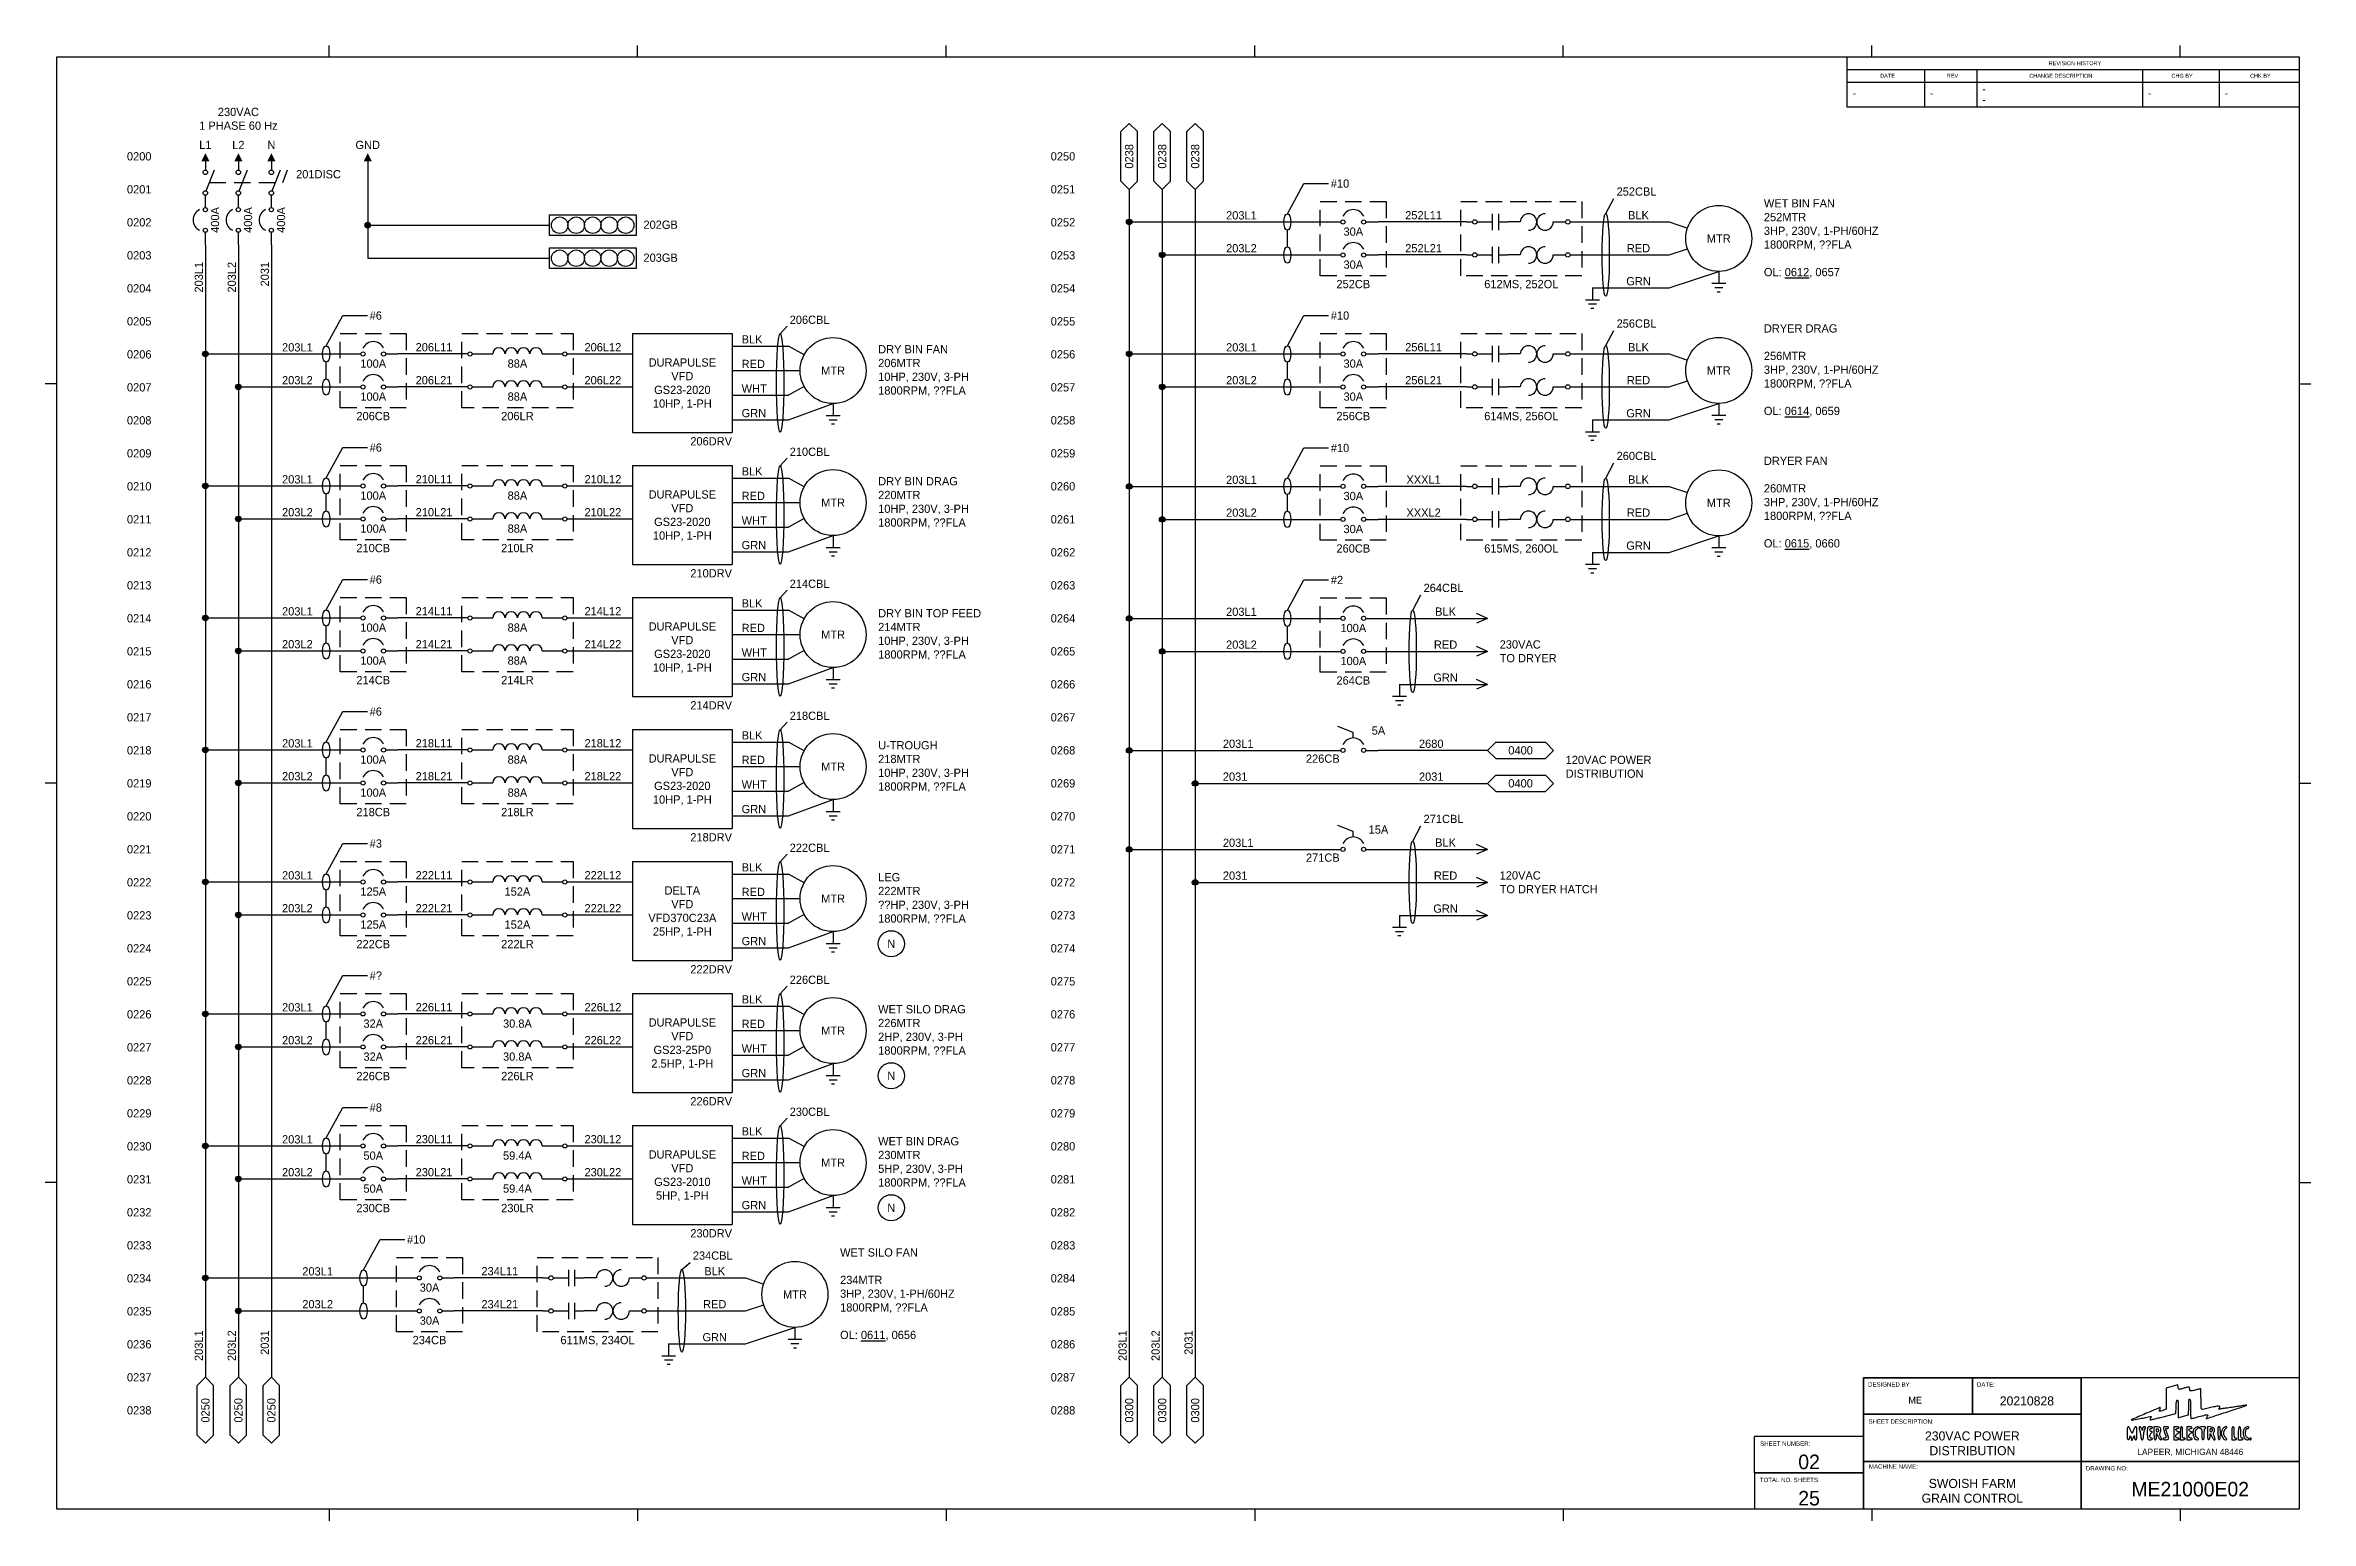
# Model space of a CAD drawing. Header units: inches. Extents: x -0.2 to 34.2, y -0.2 to 22.2.
import ezdxf
from ezdxf.enums import TextEntityAlignment as Align

# ---------------------------------------------------------------- set-up
doc = ezdxf.new("R2010")
doc.units = ezdxf.units.IN
doc.header["$MEASUREMENT"] = 0
doc.linetypes.add('DASHED2', pattern=[0.375, 0.25, -0.125])
for name, color, linetype in [('ATTRIBUTE', 3, 'Continuous'), ('ATTRIBUTES', 1, 'Continuous'), ('GRAPHIC', 2, 'Continuous'), ('TITLE BLOCK', 8, 'Continuous')]:
    doc.layers.add(name, color=color, linetype=linetype)
doc.styles.add('Text Style48', font='arial.ttf')
doc.styles.add('Title Block', font='arial.ttf')

msp = doc.modelspace()

# ---------------------------------------------------------------- texts
for s, p in [('1 PHASE 60 Hz', (2.75, 20.961)), ('230VAC', (2.75, 21.169))]:
    msp.add_text(s, height=0.125).set_placement(p, align=Align.MIDDLE)
for s, p in [('#10', (19.306, 19.984)), ('252CBL', (23.637, 19.863)), ('#6', (4.74, 17.984)), ('206CBL', (11.105, 17.92)), ('#10', (19.306, 17.984)), ('256CBL', (23.637, 17.863)), ('BLK', (10.377, 17.623)), ('RED', (10.377, 17.251)), ('WHT', (10.377, 16.878)), ('GRN', (10.377, 16.506)), ('#6', (4.74, 15.984)), ('#10', (19.306, 15.977)), ('210CBL', (11.105, 15.92)), ('260CBL', (23.637, 15.857)), ('BLK', (10.377, 15.623)), ('RED', (10.377, 15.251)), ('WHT', (10.377, 14.878)), ('GRN', (10.377, 14.506)), ('#6', (4.74, 13.984)), ('214CBL', (11.105, 13.92)), ('#2', (19.306, 13.977)), ('BLK', (10.377, 13.623)), ('264CBL', (20.712, 13.857)), ('RED', (10.377, 13.251)), ('WHT', (10.377, 12.878)), ('GRN', (10.377, 12.506)), ('#6', (4.74, 11.984)), ('218CBL', (11.105, 11.92)), ('BLK', (10.377, 11.623)), ('RED', (10.377, 11.251)), ('203L1', (17.67, 11.496)), ('2680', (20.642, 11.496)), ('WHT', (10.377, 10.878)), ('2031', (17.67, 10.998)), ('2031', (20.642, 10.998)), ('GRN', (10.377, 10.506)), ('271CBL', (20.712, 10.357)), ('#3', (4.74, 9.984)), ('222CBL', (11.105, 9.92)), ('203L1', (17.67, 9.996)), ('BLK', (10.377, 9.623)), ('2031', (17.67, 9.498)), ('RED', (10.377, 9.251)), ('WHT', (10.377, 8.878)), ('GRN', (10.377, 8.506)), ('#?', (4.74, 7.984)), ('226CBL', (11.105, 7.92)), ('BLK', (10.377, 7.623)), ('RED', (10.377, 7.251)), ('WHT', (10.377, 6.878)), ('GRN', (10.377, 6.506)), ('#8', (4.74, 5.984)), ('230CBL', (11.105, 5.92)), ('BLK', (10.377, 5.623)), ('RED', (10.377, 5.251)), ('WHT', (10.377, 4.878)), ('GRN', (10.377, 4.506)), ('#10', (5.306, 3.984)), ('234CBL', (9.637, 3.741))]:
    msp.add_text(s, height=0.125).set_placement(p, align=Align.BOTTOM_LEFT)
for s, p in [('203L1', (17.951, 19.502)), ('252L11', (20.712, 19.504)), ('BLK', (23.969, 19.504)), ('203L2', (17.951, 19.004)), ('252L21', (20.712, 19.004)), ('RED', (23.969, 19.004)), ('GRN', (23.969, 18.504)), ('203L1', (3.644, 17.502)), ('206L11', (5.715, 17.504)), ('206L12', (8.274, 17.504)), ('203L1', (17.951, 17.502)), ('256L11', (20.712, 17.504)), ('BLK', (23.969, 17.504)), ('203L2', (3.644, 17.004)), ('206L21', (5.715, 17.004)), ('206L22', (8.274, 17.004)), ('203L2', (17.951, 17.004)), ('256L21', (20.712, 17.004)), ('RED', (23.969, 17.004)), ('GRN', (23.969, 16.504)), ('203L1', (3.644, 15.502)), ('210L11', (5.715, 15.504)), ('210L12', (8.274, 15.504)), ('203L1', (17.951, 15.496)), ('XXXL1', (20.712, 15.498)), ('BLK', (23.969, 15.498)), ('203L2', (3.644, 15.004)), ('210L21', (5.715, 15.004)), ('210L22', (8.274, 15.004)), ('203L2', (17.951, 14.998)), ('XXXL2', (20.712, 14.998)), ('RED', (23.969, 14.998)), ('GRN', (23.969, 14.498)), ('203L1', (3.644, 13.502)), ('214L11', (5.715, 13.504)), ('214L12', (8.274, 13.504)), ('203L1', (17.951, 13.496)), ('BLK', (21.045, 13.498)), ('203L2', (3.644, 13.004)), ('214L21', (5.715, 13.004)), ('214L22', (8.274, 13.004)), ('203L2', (17.951, 12.998)), ('RED', (21.045, 12.998)), ('GRN', (21.045, 12.498)), ('203L1', (3.644, 11.502)), ('218L11', (5.715, 11.504)), ('218L12', (8.274, 11.504)), ('203L2', (3.644, 11.004)), ('218L21', (5.715, 11.004)), ('218L22', (8.274, 11.004)), ('BLK', (21.045, 9.998)), ('203L1', (3.644, 9.502)), ('222L11', (5.715, 9.504)), ('222L12', (8.274, 9.504)), ('RED', (21.045, 9.498)), ('203L2', (3.644, 9.004)), ('222L21', (5.715, 9.004)), ('222L22', (8.274, 9.004)), ('GRN', (21.045, 8.998)), ('203L1', (3.644, 7.502)), ('226L11', (5.715, 7.504)), ('226L12', (8.274, 7.504)), ('203L2', (3.644, 7.004)), ('226L21', (5.715, 7.004)), ('226L22', (8.274, 7.004)), ('203L1', (3.644, 5.502)), ('230L11', (5.715, 5.504)), ('230L12', (8.274, 5.504)), ('203L2', (3.644, 5.004)), ('230L21', (5.715, 5.004)), ('230L22', (8.274, 5.004)), ('203L1', (3.951, 3.502)), ('234L11', (6.712, 3.504)), ('BLK', (9.969, 3.504)), ('203L2', (3.951, 3.004)), ('234L21', (6.712, 3.004)), ('RED', (9.969, 3.004)), ('GRN', (9.969, 2.504))]:
    msp.add_text(s, height=0.125).set_placement(p, align=Align.BOTTOM_CENTER)
for s, p in [('203L1', (2.25, 18.897)), ('203L2', (2.75, 18.897)), ('2031', (3.25, 18.897)), ('203L1', (2.25, 2.708)), ('203L2', (2.75, 2.708)), ('2031', (3.25, 2.708)), ('203L1', (16.25, 2.708)), ('203L2', (16.75, 2.708)), ('2031', (17.25, 2.708))]:
    msp.add_text(s, height=0.125, rotation=90).set_placement(p, align=Align.BOTTOM_RIGHT)
at = {"char_height": 0.125, "width": 3.19975, "attachment_point": 4}
for s, insert in [('\\A1;WET BIN FAN\\P252MTR\\P3HP, 230V, 1-PH/60HZ\\P1800RPM, ??FLA\\P\\POL: {\\L0612}, 0657', (25.869, 19.252)), ('\\A1;DRYER DRAG\\P\\P256MTR\\P3HP, 230V, 1-PH/60HZ\\P1800RPM, ??FLA\\P\\POL: {\\L0614}, 0659', (25.869, 17.252)), ('\\A1;DRY BIN FAN\\P206MTR\\P10HP, 230V, 3-PH\\P1800RPM, ??FLA', (12.446, 17.249)), ('\\A1;DRYER FAN\\P\\P260MTR\\P3HP, 230V, 1-PH/60HZ\\P1800RPM, ??FLA\\P\\POL: {\\L0615}, 0660', (25.869, 15.246)), ('\\A1;DRY BIN DRAG\\P220MTR\\P10HP, 230V, 3-PH\\P1800RPM, ??FLA', (12.446, 15.249)), ('\\A1;DRY BIN TOP FEED\\P214MTR\\P10HP, 230V, 3-PH\\P1800RPM, ??FLA', (12.446, 13.249)), ('\\A1;230VAC\\PTO DRYER', (21.865, 12.996)), ('\\A1;U-TROUGH\\P218MTR\\P10HP, 230V, 3-PH\\P1800RPM, ??FLA', (12.446, 11.249)), ('\\A1;120VAC POWER\\PDISTRIBUTION', (22.865, 11.246)), ('\\A1;LEG\\P222MTR\\P??HP, 230V, 3-PH\\P1800RPM, ??FLA', (12.446, 9.249)), ('\\A1;120VAC\\PTO DRYER HATCH', (21.865, 9.496)), ('\\A1;WET SILO DRAG\\P226MTR\\P2HP, 230V, 3-PH\\P1800RPM, ??FLA', (12.446, 7.249)), ('\\A1;WET BIN DRAG\\P230MTR\\P5HP, 230V, 3-PH\\P1800RPM, ??FLA', (12.446, 5.249)), ('\\A1;WET SILO FAN\\P\\P234MTR\\P3HP, 230V, 1-PH/60HZ\\P1800RPM, ??FLA\\P\\POL: {\\L0611}, 0656', (11.869, 3.252))]:
    msp.add_mtext(s, dxfattribs=dict(at, insert=insert))

# ---------------------------------------------------------------- blocks, each defined once
blk = doc.blocks.new('*U3')
at = {"color": 4}
for s, p in [('0200', (1.247, -1.506)), ('0250', (15.247, -1.506)), ('0201', (1.247, -2.006)), ('0251', (15.247, -2.006)), ('0202', (1.247, -2.506)), ('0252', (15.247, -2.506)), ('0203', (1.247, -3.006)), ('0253', (15.247, -3.006)), ('0204', (1.247, -3.506)), ('0254', (15.247, -3.506)), ('0205', (1.247, -4.006)), ('0255', (15.247, -4.006)), ('0206', (1.247, -4.506)), ('0256', (15.247, -4.506)), ('0207', (1.247, -5.006)), ('0257', (15.247, -5.006)), ('0208', (1.247, -5.506)), ('0258', (15.247, -5.506)), ('0209', (1.247, -6.006)), ('0259', (15.247, -6.006)), ('0210', (1.247, -6.506)), ('0260', (15.247, -6.506)), ('0211', (1.247, -7.006)), ('0261', (15.247, -7.006)), ('0212', (1.247, -7.506)), ('0262', (15.247, -7.506)), ('0213', (1.247, -8.006)), ('0263', (15.247, -8.006)), ('0214', (1.247, -8.506)), ('0264', (15.247, -8.506)), ('0215', (1.247, -9.006)), ('0265', (15.247, -9.006)), ('0216', (1.247, -9.506)), ('0266', (15.247, -9.506)), ('0217', (1.247, -10.006)), ('0267', (15.247, -10.006)), ('0218', (1.247, -10.506)), ('0268', (15.247, -10.506)), ('0219', (1.247, -11.006)), ('0269', (15.247, -11.006)), ('0220', (1.247, -11.506)), ('0270', (15.247, -11.506)), ('0221', (1.247, -12.006)), ('0271', (15.247, -12.006)), ('0222', (1.247, -12.506)), ('0272', (15.247, -12.506)), ('0223', (1.247, -13.006)), ('0273', (15.247, -13.006)), ('0224', (1.247, -13.506)), ('0274', (15.247, -13.506)), ('0225', (1.247, -14.006)), ('0275', (15.247, -14.006)), ('0226', (1.247, -14.506)), ('0276', (15.247, -14.506)), ('0227', (1.247, -15.006)), ('0277', (15.247, -15.006)), ('0228', (1.247, -15.506)), ('0278', (15.247, -15.506)), ('0229', (1.247, -16.006)), ('0279', (15.247, -16.006)), ('0230', (1.247, -16.506)), ('0280', (15.247, -16.506)), ('0231', (1.247, -17.006)), ('0281', (15.247, -17.006)), ('0232', (1.247, -17.506)), ('0282', (15.247, -17.506)), ('0233', (1.247, -18.006)), ('0283', (15.247, -18.006)), ('0234', (1.247, -18.506)), ('0284', (15.247, -18.506)), ('0235', (1.247, -19.006)), ('0285', (15.247, -19.006)), ('0236', (1.247, -19.506)), ('0286', (15.247, -19.506)), ('0237', (1.247, -20.006)), ('0287', (15.247, -20.006)), ('0238', (1.247, -20.506)), ('0288', (15.247, -20.506))]:
    blk.add_text(s, height=0.125, dxfattribs=at).set_placement(p, align=Align.MIDDLE_CENTER)
blk = doc.blocks.new('WIRE NODE')
h = blk.add_hatch(color=256)
edge = h.paths.add_edge_path()
edge.add_arc((0, 0), 0.0428, 0, 360)
blk.add_circle((0, 0), 0.0428)
blk = doc.blocks.new('_PTR3PHU')
at = {"layer": 'GRAPHIC'}
blk.add_solid([(-0.062, 0), (0.063, 0), (0.001, 0.125)], dxfattribs=at)
at = {"layer": 'ATTRIBUTES'}
blk.add_attdef('WIRENO', text='', height=0.125, dxfattribs=at).set_placement((0, 0.25), align=Align.MIDDLE)
at = {"layer": 'ATTRIBUTES', "flags": 3}
blk.add_attdef('CONNECTION', (0, 0), '', height=0.125, dxfattribs=at)
at = {"layer": 'ATTRIBUTES'}
blk.add_attdef('TERMNO', (0.147, -0.188), '', height=0.125, dxfattribs=at)
blk = doc.blocks.new('_GBUS')
at = {"layer": 'GRAPHIC'}
blk.add_lwpolyline([(-0.00025, -0.15625), (-0.00025, 0.15625), (1.31225, 0.15625), (1.31225, -0.15625)], close=True, dxfattribs=at)
for centre in [(0.156, 0), (0.406, 0), (0.656, 0), (0.906, 0), (1.156, 0)]:
    blk.add_circle(centre, 0.125, dxfattribs=at)
at = {"layer": 'ATTRIBUTES'}
for p in [(1.31225, 0.437495), (1.31225, 0.28125)]:
    blk.add_attdef('DESCRIPTION', p, '', height=0.125, dxfattribs=at)
blk.add_attdef('DESCRIPTOR', text='', height=0.125, dxfattribs=at).set_placement((-0.219, -0.0625), align=Align.RIGHT)
blk = doc.blocks.new('_LDISCV')
at = {"layer": 'GRAPHIC'}
for p, q in [((0.013, -0.315), (0.136, 0.005)), ((0.513, -0.315), (0.636, 0.005)), ((1.013, -0.315), (1.136, 0.005))]:
    blk.add_line(p, q, dxfattribs=at)
at = {"layer": 'GRAPHIC', "linetype": 'DASHED2'}
for p, q in [((1.172, -0.189), (1.243, 0.003)), ((0.061, -0.189), (1.172, -0.189))]:
    blk.add_line(p, q, dxfattribs=at)
at = {"layer": 'GRAPHIC'}
for centre in [(0, -0.034), (0, -0.347), (0.5, -0.034), (0.5, -0.347), (1, -0.034), (1, -0.347)]:
    blk.add_circle(centre, 0.0344, dxfattribs=at)
at = {"layer": 'ATTRIBUTES'}
for tag, p in [('DESCRIPTOR', (1.375, -0.125)), ('RATING', (1.375, -0.312))]:
    blk.add_attdef(tag, p, '', height=0.125, dxfattribs=at)
blk = doc.blocks.new('*U16')
for points in [[(32.054, -20.144), (31.965, -20.168), (31.965, -20.327), (31.965, -20.486), (31.923, -20.504, -0.011575), (31.883, -20.519, -0.123232), (31.867, -20.521, -0.429207), (31.861, -20.514, -0.075017), (31.868, -20.496, 0.016852), (31.873, -20.486, 0.025956), (31.876, -20.477, 0.023649), (31.878, -20.469, 0.279589), (31.877, -20.467, 0.284075), (31.868, -20.465, 0.000271), (31.655, -20.556, 0.000261), (31.442, -20.646, 0.53109), (31.441, -20.652, 0.246522), (31.448, -20.654, 0.00061), (31.546, -20.636, 0.004193), (31.64, -20.618, 0.007465), (31.717, -20.601, -0.015975), (31.734, -20.598, -0.282061), (31.739, -20.6, -0.273563), (31.739, -20.605, -0.015249), (31.732, -20.62, 0.017165), (31.727, -20.631, 0.026009), (31.723, -20.64, 0.023795), (31.721, -20.647, 0.264845), (31.722, -20.65, 0.252928), (31.726, -20.651, 0.000628), (31.781, -20.638, 0.003645), (31.845, -20.622, 0.002235), (31.919, -20.603), (32.112, -20.552), (32.115, -20.455, -0.010367), (32.118, -20.412, -0.026178), (32.122, -20.381, -0.031698), (32.127, -20.36, -0.239908), (32.134, -20.352, -0.419857), (32.142, -20.356, -0.045779), (32.146, -20.378, -0.024307), (32.149, -20.416, -0.005069), (32.15, -20.483), (32.15, -20.618), (32.226, -20.596), (32.303, -20.575), (32.307, -20.456, -0.006157), (32.312, -20.343, -0.658537), (32.322, -20.339, -0.186335), (32.333, -20.365, -0.005262), (32.334, -20.485, 0.005914), (32.335, -20.541, 0.009837), (32.337, -20.589, 0.003836), (32.34, -20.629, 0.391449), (32.343, -20.632, 0.061218), (32.35, -20.631, 0.00131), (32.382, -20.623, 0.002999), (32.42, -20.613, 0.002016), (32.463, -20.601, -0.003186), (32.559, -20.576, -0.067949), (32.588, -20.572, -0.478278), (32.595, -20.581, -0.088254), (32.586, -20.603, 0.012281), (32.576, -20.619, 0.091596), (32.573, -20.627, 0.398502), (32.575, -20.63, 0.138134), (32.581, -20.63, -0.003563), (32.594, -20.626, -0.00004), (32.681, -20.598, -0.000124), (32.78, -20.565, -0.000081), (32.896, -20.527, 0.001179), (33.01, -20.49, 0.001986), (33.105, -20.458, 0.000178), (33.19, -20.429, 0.555583), (33.19, -20.428, 0.236023), (33.187, -20.427, 0.000327), (33.126, -20.435, 0.002563), (33.057, -20.446, 0.001565), (32.976, -20.459, -0.003318), (32.894, -20.471, -0.005578), (32.826, -20.48, -0.001265), (32.767, -20.488, -0.449485), (32.764, -20.485, -0.11724), (32.765, -20.481, -0.028143), (32.768, -20.475, -0.027379), (32.773, -20.469, -0.024139), (32.779, -20.463, 0.467866), (32.777, -20.449, 0.180834), (32.756, -20.443, 0.025752), (32.684, -20.455, 0.002782), (32.521, -20.491, -0.190393), (32.506, -20.489, -0.219476), (32.497, -20.476, -0.042404), (32.494, -20.444, -0.002122), (32.494, -20.337, 0.001799), (32.493, -20.276, 0.003005), (32.493, -20.224, 0.000364), (32.492, -20.179, 0.422075), (32.491, -20.178, 0.051145), (32.488, -20.178, 0.000352), (32.469, -20.183, 0.00137), (32.446, -20.189, 0.000875), (32.42, -20.196, -0.007336), (32.36, -20.211, -0.089549), (32.337, -20.212, -0.269745), (32.326, -20.204, -0.098452), (32.322, -20.184, 0.096414), (32.318, -20.163, 0.269666), (32.307, -20.155, 0.097854), (32.284, -20.156, 0.009273), (32.231, -20.171, -0.006091), (32.178, -20.187, -0.11754), (32.161, -20.187, -0.279731), (32.152, -20.179, -0.043108), (32.147, -20.155), (32.144, -20.12)], [(31.376, -20.853, 0.007316), (31.376, -20.903, 0.03703), (31.379, -20.931, 0.08138), (31.385, -20.946, 0.273713), (31.393, -20.951, 0.168316), (31.4, -20.949, 0.08124), (31.407, -20.942, 0.064959), (31.412, -20.931, 0.046944), (31.415, -20.918, -0.004779), (31.419, -20.895, -0.516008), (31.421, -20.894, -0.198593), (31.424, -20.897, -0.002061), (31.433, -20.927), (31.446, -20.97), (31.465, -20.927, -0.002235), (31.478, -20.897, -0.18041), (31.482, -20.894, -0.528171), (31.484, -20.895, -0.006158), (31.485, -20.918, 0.041084), (31.487, -20.932, 0.082191), (31.491, -20.943, 0.115162), (31.497, -20.949, 0.148642), (31.505, -20.951, 0.258593), (31.514, -20.946, 0.093584), (31.519, -20.932, 0.039364), (31.522, -20.905, 0.006994), (31.523, -20.853, 0.013793), (31.521, -20.779, 0.202366), (31.51, -20.756, 0.473475), (31.494, -20.759, 0.029852), (31.47, -20.807), (31.448, -20.859), (31.425, -20.807, 0.025807), (31.401, -20.761, 0.482182), (31.387, -20.759, 0.196031), (31.377, -20.78, 0.011101)], [(31.567, -20.819, -0.011228), (31.574, -20.847, -0.010219), (31.579, -20.875, -0.010287), (31.583, -20.9, -0.032245), (31.584, -20.918, 0.039687), (31.586, -20.932, 0.085127), (31.589, -20.943, 0.122098), (31.595, -20.949, 0.146572), (31.603, -20.951, 0.173501), (31.611, -20.948, 0.129272), (31.617, -20.94, 0.071071), (31.62, -20.926, 0.021401), (31.621, -20.904, -0.029143), (31.623, -20.882, -0.015863), (31.627, -20.855, -0.015759), (31.632, -20.828, -0.024047), (31.639, -20.806, 0.006971), (31.65, -20.774, 0.108397), (31.651, -20.762, 0.306008), (31.646, -20.757, 0.065683), (31.633, -20.755, 0.079521), (31.622, -20.757, 0.130985), (31.615, -20.762, 0.118265), (31.61, -20.77, 0.05793), (31.608, -20.783), (31.607, -20.81), (31.594, -20.783, 0.041935), (31.588, -20.772, 0.047128), (31.58, -20.763, 0.052891), (31.572, -20.757, 0.139403), (31.565, -20.755, 0.270303), (31.559, -20.759, 0.136249), (31.557, -20.768, 0.049563), (31.559, -20.786, 0.008812)], [(31.681, -20.795, 0.020019), (31.679, -20.815, 0.008766), (31.679, -20.841, 0.008659), (31.679, -20.868, 0.011456), (31.681, -20.894, 0.012553), (31.684, -20.929, 0.119947), (31.69, -20.943, 0.198295), (31.7, -20.95, 0.045204), (31.721, -20.951, 0.032751), (31.735, -20.951, 0.050337), (31.746, -20.948, 0.065043), (31.754, -20.944, 0.249719), (31.757, -20.939, 0.148195), (31.755, -20.934, 0.098894), (31.751, -20.93, 0.082425), (31.745, -20.928, 0.064853), (31.738, -20.927, -0.299278), (31.724, -20.918, -0.111821), (31.72, -20.894, -0.087579), (31.726, -20.866, -0.134363), (31.741, -20.846, 0.005777), (31.755, -20.835, 0.22845), (31.757, -20.832, 0.395521), (31.755, -20.83, 0.011517), (31.741, -20.829, -0.224035), (31.726, -20.822, -0.153467), (31.72, -20.804, -0.166632), (31.724, -20.787, -0.247969), (31.738, -20.779, 0.064853), (31.745, -20.779, 0.082425), (31.751, -20.776, 0.098894), (31.755, -20.772, 0.148195), (31.757, -20.767, 0.249255), (31.754, -20.762, 0.065248), (31.746, -20.758, 0.050468), (31.735, -20.756, 0.032852), (31.721, -20.755, 0.039619), (31.701, -20.756, 0.15851), (31.691, -20.762, 0.139501), (31.685, -20.773, 0.028245)], [(31.781, -20.853, 0.006994), (31.782, -20.905, 0.039364), (31.785, -20.932, 0.093584), (31.79, -20.946, 0.258593), (31.8, -20.951, 0.171382), (31.808, -20.949, 0.12597), (31.814, -20.941, 0.071752), (31.817, -20.927, 0.023085), (31.819, -20.905), (31.819, -20.859), (31.843, -20.905, 0.029092), (31.854, -20.923, 0.036571), (31.866, -20.938, 0.03977), (31.877, -20.948, 0.167418), (31.886, -20.951, 0.107056), (31.895, -20.95, 0.307114), (31.898, -20.945, 0.098199), (31.895, -20.935, 0.009507), (31.884, -20.912, -0.028488), (31.874, -20.89, -0.074064), (31.87, -20.872, -0.074591), (31.872, -20.855, -0.029202), (31.879, -20.832, 0.067378), (31.886, -20.797, 0.179306), (31.879, -20.774, 0.173835), (31.859, -20.759, 0.062714), (31.823, -20.755), (31.781, -20.755)], [(31.849, -20.81, -0.063462), (31.848, -20.819, -0.063483), (31.844, -20.828, -0.069477), (31.839, -20.834, -0.116646), (31.833, -20.838, -0.186684), (31.827, -20.838, -0.16323), (31.822, -20.833, -0.092267), (31.819, -20.824, -0.034783), (31.818, -20.81, -0.034783), (31.819, -20.797, -0.092267), (31.822, -20.787, -0.16323), (31.827, -20.783, -0.186684), (31.833, -20.783, -0.116646), (31.839, -20.786, -0.069477), (31.844, -20.793, -0.063483), (31.848, -20.801, -0.063462)], [(31.924, -20.764, 0.185345), (31.923, -20.771, 0.012116), (31.927, -20.791, 0.016298), (31.933, -20.814, 0.011366), (31.942, -20.841, -0.004936), (31.961, -20.896, -0.082876), (31.964, -20.915, -0.305016), (31.958, -20.924, -0.093948), (31.941, -20.927, 0.048028), (31.931, -20.928, 0.068025), (31.923, -20.93, 0.088204), (31.918, -20.934, 0.191087), (31.916, -20.939, 0.277684), (31.919, -20.944, 0.052312), (31.929, -20.948, 0.042582), (31.943, -20.951, 0.027026), (31.959, -20.951, 0.060806), (31.989, -20.948, 0.293992), (32, -20.936, 0.120504), (31.999, -20.912, 0.008947), (31.978, -20.849, -0.003873), (31.963, -20.803, -0.079133), (31.961, -20.788, -0.31512), (31.965, -20.782, -0.087652), (31.978, -20.779, 0.04941), (31.988, -20.779, 0.069405), (31.995, -20.776, 0.089576), (32, -20.772, 0.186826), (32.002, -20.767, 0.359992), (31.995, -20.758, 0.038107), (31.966, -20.755, 0.037892), (31.937, -20.756, 0.229395)], [(32.082, -20.853), (32.082, -20.951), (32.122, -20.951, 0.029145), (32.137, -20.951, 0.045523), (32.15, -20.948, 0.057272), (32.159, -20.944, 0.26699), (32.162, -20.939, 0.191087), (32.16, -20.934, 0.088204), (32.155, -20.93, 0.068025), (32.147, -20.928, 0.048028), (32.137, -20.927, -0.22988), (32.119, -20.918, -0.177271), (32.112, -20.897, -0.131929), (32.12, -20.87, -0.130712), (32.14, -20.852), (32.167, -20.837), (32.14, -20.827, -0.104724), (32.121, -20.815, -0.188258), (32.113, -20.799, -0.257133), (32.12, -20.785, -0.155961), (32.137, -20.779, 0.048028), (32.147, -20.779, 0.068025), (32.155, -20.776, 0.088204), (32.16, -20.772, 0.191087), (32.162, -20.767, 0.266956), (32.159, -20.762, 0.057262), (32.15, -20.758, 0.04552), (32.137, -20.756, 0.029145), (32.122, -20.755), (32.082, -20.755)], [(32.18, -20.853), (32.18, -20.951), (32.213, -20.951, 0.034237), (32.227, -20.951, 0.039166), (32.239, -20.948, 0.042873), (32.249, -20.944, 0.138974), (32.254, -20.939, 0.21303), (32.255, -20.935, 0.177792), (32.252, -20.93, 0.099774), (32.245, -20.928, 0.045834), (32.235, -20.927, -0.117317), (32.221, -20.923, -0.215978), (32.214, -20.914, -0.069512), (32.211, -20.894, -0.005651), (32.213, -20.841, 0.00763), (32.215, -20.795, 0.04558), (32.213, -20.772, 0.116497), (32.208, -20.759, 0.240237), (32.199, -20.755, 0.258373), (32.19, -20.76, 0.093426), (32.184, -20.774, 0.039346), (32.181, -20.802, 0.006998)], [(32.279, -20.853), (32.279, -20.951), (32.319, -20.951, 0.029145), (32.334, -20.951, 0.045523), (32.347, -20.948, 0.057272), (32.356, -20.944, 0.26699), (32.359, -20.939, 0.191087), (32.357, -20.934, 0.088204), (32.351, -20.93, 0.068025), (32.343, -20.928, 0.048028), (32.334, -20.927, -0.22988), (32.316, -20.918, -0.177271), (32.309, -20.897, -0.131929), (32.317, -20.87, -0.130712), (32.337, -20.852), (32.364, -20.837), (32.337, -20.827, -0.073774), (32.317, -20.817, -0.21909), (32.31, -20.804, -0.256412), (32.316, -20.791, -0.092814), (32.334, -20.783, 0.062734), (32.355, -20.775, 0.412254), (32.357, -20.765, 0.231771), (32.346, -20.757, 0.040045), (32.319, -20.755), (32.279, -20.755)], [(32.395, -20.779, 0.157965), (32.373, -20.824, 0.093693), (32.375, -20.883, 0.104867), (32.397, -20.933, 0.238867), (32.433, -20.951, 0.067597), (32.45, -20.949, 0.342889), (32.456, -20.942, 0.213846), (32.451, -20.931, 0.037361), (32.432, -20.917, -0.080305), (32.421, -20.907, -0.081907), (32.413, -20.894, -0.063489), (32.409, -20.877, -0.027883), (32.408, -20.853, -0.027883), (32.409, -20.829, -0.063489), (32.413, -20.812, -0.081907), (32.421, -20.799, -0.080305), (32.432, -20.789, 0.025323), (32.442, -20.782, 0.03201), (32.45, -20.775, 0.033519), (32.455, -20.769, 0.163755), (32.457, -20.764, 0.339728), (32.451, -20.756, 0.126675), (32.435, -20.756, 0.075222), (32.414, -20.765, 0.060543)], [(32.469, -20.767, 0.148195), (32.471, -20.772, 0.098894), (32.475, -20.776, 0.082425), (32.481, -20.779, 0.064853), (32.488, -20.779, -0.241448), (32.497, -20.784, -0.103378), (32.502, -20.797, -0.044348), (32.505, -20.821, -0.008455), (32.506, -20.865, 0.008455), (32.507, -20.91, 0.044348), (32.51, -20.934, 0.103378), (32.515, -20.947, 0.241448), (32.524, -20.951, 0.241448), (32.533, -20.947, 0.103378), (32.539, -20.934, 0.044348), (32.542, -20.91, 0.008455), (32.543, -20.865, -0.01259), (32.544, -20.832, -0.022889), (32.546, -20.804, -0.020168), (32.55, -20.783, -0.350432), (32.555, -20.779, 0.099038), (32.56, -20.779, 0.097945), (32.564, -20.776, 0.097945), (32.566, -20.772, 0.099038), (32.567, -20.767, 0.295869), (32.564, -20.762, 0.04382), (32.553, -20.758, 0.037669), (32.537, -20.756, 0.023598), (32.518, -20.755, 0.023598), (32.499, -20.756, 0.037669), (32.484, -20.758, 0.04382), (32.472, -20.762, 0.295869)], [(32.592, -20.852, 0.00721), (32.593, -20.903, 0.036993), (32.596, -20.931, 0.081942), (32.601, -20.946, 0.273266), (32.61, -20.951, 0.189289), (32.618, -20.948, 0.095755), (32.624, -20.94, 0.061849), (32.629, -20.925, 0.026537), (32.631, -20.905), (32.635, -20.859), (32.659, -20.905, 0.032145), (32.682, -20.944, 0.245611), (32.7, -20.953, 0.484084), (32.708, -20.943, 0.042423), (32.696, -20.906, -0.020374), (32.687, -20.881, -0.065919), (32.684, -20.863, -0.085082), (32.685, -20.848, -0.050766), (32.692, -20.831, 0.105404), (32.7, -20.803, 0.180604), (32.694, -20.781, 0.147367), (32.672, -20.765, 0.064415), (32.637, -20.757), (32.592, -20.753)], [(32.664, -20.807, -0.041303), (32.661, -20.818, -0.056112), (32.657, -20.827, -0.069458), (32.652, -20.833, -0.193098), (32.647, -20.835, -0.193098), (32.642, -20.833, -0.069458), (32.637, -20.827, -0.056112), (32.633, -20.818, -0.041303), (32.631, -20.807, -0.04615), (32.63, -20.795, -0.12236), (32.633, -20.786, -0.161672), (32.639, -20.781, -0.100145), (32.647, -20.779, -0.100145), (32.656, -20.781, -0.161672), (32.662, -20.786, -0.12236), (32.664, -20.795, -0.04615)], [(32.75, -20.853, 0.008462), (32.752, -20.9, 0.032832), (32.756, -20.929, 0.057973), (32.762, -20.946, 0.291159), (32.77, -20.951, 0.293716), (32.778, -20.946, 0.065472), (32.783, -20.93, 0.03385), (32.786, -20.902, 0.007802), (32.787, -20.853, 0.006304), (32.786, -20.799, 0.045192), (32.783, -20.773, 0.124489), (32.777, -20.76, 0.220503), (32.766, -20.755, 0.218721), (32.756, -20.76, 0.136927), (32.75, -20.772, 0.046094), (32.748, -20.798, 0.005761)], [(32.843, -20.764, 0.094659), (32.828, -20.779, 0.041125), (32.814, -20.803, 0.040818), (32.804, -20.829, 0.069353), (32.801, -20.853, 0.081353), (32.806, -20.885, 0.058894), (32.822, -20.918, 0.062991), (32.842, -20.943, 0.192104), (32.863, -20.951, 0.039041), (32.881, -20.95, 0.371636), (32.885, -20.945, 0.182794), (32.882, -20.935, 0.013412), (32.862, -20.915, -0.061571), (32.853, -20.902, -0.039751), (32.845, -20.886, -0.039427), (32.84, -20.869, -0.055778), (32.838, -20.853, -0.055778), (32.84, -20.837, -0.039427), (32.845, -20.82, -0.039751), (32.853, -20.804, -0.061571), (32.862, -20.792, 0.01161), (32.872, -20.782, 0.016057), (32.88, -20.773, 0.012597), (32.886, -20.765, 0.157369), (32.887, -20.761, 0.356709), (32.883, -20.756, 0.068557), (32.871, -20.755, 0.056583), (32.855, -20.758, 0.072396)], [(32.961, -20.853), (32.961, -20.951), (32.997, -20.951, 0.031626), (33.012, -20.951, 0.048861), (33.023, -20.948, 0.06271), (33.032, -20.944, 0.254951), (33.034, -20.939, 0.148195), (33.033, -20.934, 0.098894), (33.029, -20.93, 0.082425), (33.023, -20.928, 0.064853), (33.016, -20.927, -0.241448), (33.007, -20.922, -0.103378), (33.001, -20.909, -0.044348), (32.998, -20.885, -0.008455), (32.997, -20.841, 0.008455), (32.997, -20.796, 0.044348), (32.994, -20.772, 0.103378), (32.988, -20.76, 0.241448), (32.979, -20.755, 0.258593), (32.97, -20.76, 0.093584), (32.964, -20.774, 0.039364), (32.961, -20.802, 0.006994)], [(33.059, -20.853), (33.059, -20.951), (33.096, -20.951, 0.031626), (33.11, -20.951, 0.048861), (33.122, -20.948, 0.06271), (33.13, -20.944, 0.254951), (33.133, -20.939, 0.148195), (33.131, -20.934, 0.098894), (33.127, -20.93, 0.082425), (33.121, -20.928, 0.064853), (33.114, -20.927, -0.241448), (33.105, -20.922, -0.103378), (33.099, -20.909, -0.044348), (33.096, -20.885, -0.008455), (33.096, -20.841, 0.008455), (33.095, -20.796, 0.044348), (33.092, -20.772, 0.103378), (33.086, -20.76, 0.241448), (33.077, -20.755, 0.258593), (33.068, -20.76, 0.093584), (33.063, -20.774, 0.039364), (33.06, -20.802, 0.006994)], [(33.152, -20.782, 0.126643), (33.134, -20.83, 0.08921), (33.138, -20.888, 0.103093), (33.16, -20.935, 0.231798), (33.195, -20.951, 0.067597), (33.212, -20.949, 0.342889), (33.218, -20.942, 0.213846), (33.213, -20.931, 0.037361), (33.194, -20.917, -0.194574), (33.173, -20.889, -0.074599), (33.169, -20.84, -0.083057), (33.179, -20.795, -0.305325), (33.201, -20.779, 0.070083), (33.208, -20.779, 0.085896), (33.214, -20.776, 0.100138), (33.217, -20.772, 0.138107), (33.219, -20.767, 0.324907), (33.211, -20.757, 0.134586), (33.192, -20.756, 0.087499), (33.169, -20.765, 0.097748)], [(33.231, -20.939, 0.099038), (33.232, -20.944, 0.097945), (33.234, -20.948, 0.097945), (33.238, -20.951, 0.099038), (33.243, -20.951, 0.099038), (33.248, -20.951, 0.097945), (33.252, -20.948, 0.097945), (33.255, -20.944, 0.099038), (33.255, -20.939, 0.099038), (33.255, -20.934, 0.097945), (33.252, -20.93, 0.097945), (33.248, -20.928, 0.099038), (33.243, -20.927, 0.099038), (33.238, -20.928, 0.097945), (33.234, -20.93, 0.097945), (33.232, -20.934, 0.099038)]]:
    blk.add_lwpolyline(points, format="xyb", close=True)
at = {"layer": 'TITLE BLOCK'}
for p, q in [((0, -22.002), (0, 0)), ((0, 0), (33.98, 0)), ((4.125, 0), (4.125, 0.176)), ((8.801, 0), (8.801, 0.176)), ((13.476, 0), (13.476, 0.176)), ((18.152, 0), (18.152, 0.176)), ((22.827, 0), (22.827, 0.176)), ((27.131, -0.763), (27.131, 0)), ((27.503, 0), (27.503, 0.176)), ((32.178, 0), (32.178, 0.176)), ((33.98, 0), (33.98, -22.002)), ((27.131, -0.19), (28.303, -0.19)), ((27.136, 0), (33.98, 0)), ((28.303, -0.19), (28.303, -0.38)), ((28.303, -0.19), (29.095, -0.19)), ((28.303, -0.19), (28.303, -0.38)), ((29.095, -0.19), (29.095, -0.38)), ((29.095, -0.19), (31.608, -0.19)), ((29.095, -0.19), (29.095, -0.38)), ((31.608, -0.19), (31.608, -0.38)), ((31.608, -0.19), (32.77, -0.19)), ((31.608, -0.19), (31.608, -0.38)), ((32.77, -0.19), (32.77, -0.38)), ((32.77, -0.19), (33.98, -0.19)), ((32.77, -0.19), (32.77, -0.38)), ((33.98, 0), (33.98, -0.763)), ((27.131, -0.38), (28.303, -0.38)), ((28.303, -0.38), (28.303, -0.763)), ((28.303, -0.38), (29.095, -0.38)), ((28.303, -0.38), (28.303, -0.763)), ((29.095, -0.38), (29.095, -0.763)), ((29.095, -0.38), (31.608, -0.38)), ((29.095, -0.38), (29.095, -0.763)), ((31.608, -0.38), (31.608, -0.763)), ((31.608, -0.38), (32.77, -0.38)), ((31.608, -0.38), (31.608, -0.763)), ((32.77, -0.38), (32.77, -0.763)), ((32.77, -0.38), (33.98, -0.38)), ((32.77, -0.38), (32.77, -0.763)), ((33.98, -0.763), (27.131, -0.763)), ((0, -4.951), (-0.176, -4.951)), ((33.98, -4.951), (34.156, -4.951)), ((0, -11.001), (-0.176, -11.001)), ((33.98, -11.001), (34.156, -11.001)), ((0, -17.052), (-0.176, -17.052)), ((33.98, -17.052), (34.156, -17.052)), ((33.98, -20.012), (30.68, -20.012)), ((27.379, -20.902), (25.729, -20.902)), ((25.729, -21.452), (25.729, -20.902)), ((25.729, -21.452), (25.729, -22.002)), ((33.98, -22.002), (0, -22.002)), ((4.125, -22.002), (4.125, -22.178)), ((8.801, -22.002), (8.801, -22.178)), ((13.476, -22.002), (13.476, -22.178)), ((18.152, -22.002), (18.152, -22.178)), ((22.827, -22.002), (22.827, -22.178)), ((27.503, -22.002), (27.503, -22.178)), ((32.178, -22.002), (32.178, -22.178))]:
    blk.add_line(p, q, dxfattribs=at)
at = {"layer": 'TITLE BLOCK', "linetype": 'Continuous', "lineweight": 35}
for p, q in [((27.379, -22.002), (27.379, -20.012)), ((27.379, -20.012), (30.68, -20.012)), ((29.029, -20.012), (29.029, -20.562)), ((30.68, -22.002), (30.68, -20.012)), ((27.379, -20.562), (30.68, -20.562)), ((27.379, -21.282), (30.68, -21.282)), ((30.68, -21.282), (33.98, -21.282)), ((25.729, -21.452), (27.379, -21.452))]:
    blk.add_line(p, q, dxfattribs=at)
blk.add_text('LAPEER, MICHIGAN 48446', height=0.09563).set_placement((32.33, -21.136), align=Align.MIDDLE_CENTER)
at = {"layer": 'ATTRIBUTE'}
for p in [(27.212, -0.61), (28.384, -0.61), (29.176, -0.546), (29.176, -0.71), (31.689, -0.61), (32.851, -0.61)]:
    blk.add_text('-', height=0.125, dxfattribs=at).set_placement(p)
blk.add_text('ME', height=0.1031, dxfattribs=at).set_placement((28.162, -20.352), align=Align.MIDDLE_CENTER)
for tag, height, p in [('DESDATE', 0.138, (29.855, -20.363)), ('DESCRIPTION1', 0.138, (29.029, -20.894)), ('SHEET', 0.22, (26.554, -21.287)), ('DESCRIPTION2', 0.138, (29.029, -21.117)), ('MACHNAME1', 0.138, (29.029, -21.614)), ('DRAWINGNUM', 0.22, (32.33, -21.7)), ('MACHNAME2', 0.138, (29.029, -21.837))]:
    blk.add_attdef(tag, text='', height=height, dxfattribs=at).set_placement(p, align=Align.MIDDLE)
blk.add_attdef('TOTAL', text='', height=0.22, dxfattribs=at).set_placement((26.554, -21.837), align=Align.MIDDLE_CENTER)
at = {"layer": 'TITLE BLOCK'}
for s, insert, char_height, attachment_point, style in [('DATE', (27.632, -0.315), 0.06, 7, 'Text Style48'), ('REV', (28.641, -0.315), 0.06, 7, 'Text Style48'), ('CHANGE DESCRIPTION', (29.892, -0.316), 0.06, 7, 'Text Style48'), ('REVISION HISTORY', (30.185, -0.126), 0.06, 7, 'Text Style48'), ('CHG BY', (32.046, -0.316), 0.06, 7, 'Text Style48'), ('CHK BY', (33.237, -0.316), 0.06, 7, 'Text Style48'), ('DESIGNED BY:', (27.448, -20.081), 0.06601, 1, 'Title Block'), ('DATE:', (29.098, -20.081), 0.066, 1, 'Title Block'), ('SHEET DESCRIPTION:', (27.454, -20.643), 0.06601, 1, 'Title Block'), ('SHEET NUMBER:', (25.813, -20.978), 0.06601, 1, 'Title Block'), ('TOTAL NO. SHEETS:', (25.808, -21.528), 0.06601, 1, 'Title Block'), ('MACHINE NAME:', (27.461, -21.324), 0.06601, 1, 'Title Block')]:
    blk.add_mtext(s, dxfattribs=dict(at, insert=insert, char_height=char_height, attachment_point=attachment_point, style=style))
at = {"layer": 'TITLE BLOCK', "insert": (30.748, -21.351), "char_height": 0.06601, "width": 0.63532, "attachment_point": 1, "style": 'Title Block'}
blk.add_mtext('DRAWING NO:', dxfattribs=at)
blk = doc.blocks.new('BREAKER_2_POLE')
at = {"layer": 'GRAPHIC'}
for p, q in [((0, 0), (0.188, 0)), ((0.563, 0), (0.75, 0)), ((0, -0.5), (0.188, -0.5)), ((0.563, -0.5), (0.75, -0.5))]:
    blk.add_line(p, q, dxfattribs=at)
at = {"layer": 'GRAPHIC', "linetype": 'DASHED2'}
blk.add_lwpolyline([(-0.125, 0.309), (0.875, 0.309), (0.875, -0.816), (-0.125, -0.816)], close=True, dxfattribs=at)
at = {"layer": 'GRAPHIC'}
for centre in [(0.219, 0), (0.531, 0), (0.219, -0.5), (0.531, -0.5)]:
    blk.add_circle(centre, 0.0312, dxfattribs=at)
for centre in [(0.375, 0.014), (0.375, -0.486)]:
    blk.add_arc(centre, 0.173, 25, 155, dxfattribs=at)
at = {"color": 1}
for tag, p in [('RATING1', (0.375, -0.146)), ('RATING2', (0.375, -0.646)), ('DEVICE_NUMBER', (0.375, -0.941))]:
    blk.add_attdef(tag, text='', height=0.125, dxfattribs=at).set_placement(p, align=Align.MIDDLE_CENTER)
blk = doc.blocks.new('*U22')
at = {"layer": 'GRAPHIC'}
for p, q in [((0.031, 0), (0.344, 0)), ((1.094, 0), (1.406, 0)), ((0.031, -0.5), (0.344, -0.5)), ((1.094, -0.5), (1.406, -0.5))]:
    blk.add_line(p, q, dxfattribs=at)
at = {"layer": 'GRAPHIC', "linetype": 'DASHED2'}
blk.add_lwpolyline([(-0.125, 0.309), (1.563, 0.309), (1.563, -0.816), (-0.125, -0.816)], close=True, dxfattribs=at)
at = {"layer": 'GRAPHIC'}
for centre in [(0, 0), (1.438, 0), (0, -0.5), (1.438, -0.5)]:
    blk.add_circle(centre, 0.0312, dxfattribs=at)
for centre in [(0.438, 0), (0.625, 0), (0.812, 0), (1, 0), (0.438, -0.5), (0.625, -0.5), (0.812, -0.5), (1, -0.5)]:
    blk.add_arc(centre, 0.0938, 0, 180, dxfattribs=at)
at = {"color": 1}
for tag, p in [('RATING1', (0.719, -0.146)), ('RATING2', (0.719, -0.646)), ('DEVICE_NUMBER', (0.719, -0.941))]:
    blk.add_attdef(tag, text='', height=0.125, dxfattribs=at).set_placement(p, align=Align.MIDDLE_CENTER)
blk = doc.blocks.new('MS_2_POLE')
at = {"layer": 'GRAPHIC'}
for p, q in [((0, 0), (0.09, 0)), ((0.157, 0), (0.389, 0)), ((0.389, 0.124), (0.389, -0.126)), ((0.482, 0.125), (0.482, -0.125)), ((0.482, 0), (0.626, 0)), ((0.814, 0), (0.626, 0)), ((1.313, 0), (1.5, 0)), ((1.567, 0), (1.657, 0)), ((0, -0.5), (0.09, -0.5)), ((0.157, -0.5), (0.389, -0.5)), ((0.389, -0.376), (0.389, -0.626)), ((0.482, -0.375), (0.482, -0.625)), ((0.482, -0.5), (0.626, -0.5)), ((0.814, -0.5), (0.626, -0.5)), ((1.313, -0.5), (1.5, -0.5)), ((1.567, -0.5), (1.657, -0.5))]:
    blk.add_line(p, q, dxfattribs=at)
at = {"layer": 'GRAPHIC', "linetype": 'DASHED2'}
blk.add_lwpolyline([(-0.088, 0.309), (1.745, 0.309), (1.745, -0.816), (-0.088, -0.816)], close=True, dxfattribs=at)
at = {"layer": 'GRAPHIC'}
for centre in [(0.124, 0), (1.534, 0), (0.124, -0.5), (1.534, -0.5)]:
    blk.add_circle(centre, 0.0336, dxfattribs=at)
for centre, start, end in [((0.938, 0), 270, 180), ((1.188, 0), 90, 0), ((0.938, -0.5), 270, 180), ((1.188, -0.5), 90, 0)]:
    blk.add_arc(centre, 0.125, start, end, dxfattribs=at)
at = {"color": 1}
blk.add_attdef('DEVICE_NUMBER', text='', height=0.125, dxfattribs=at).set_placement((0.829, -0.941), align=Align.MIDDLE_CENTER)
blk = doc.blocks.new('GROUND SYMBOL')
at = {"layer": 'GRAPHIC'}
for p, q in [((0, 0), (0, -0.178)), ((-0.105, -0.178), (0.105, -0.178)), ((-0.061, -0.243), (0.061, -0.243)), ((-0.023, -0.308), (0.023, -0.308))]:
    blk.add_line(p, q, dxfattribs=at)
blk = doc.blocks.new('A$C005E71B8')
at = {"layer": 'GRAPHIC', "linetype": 'Continuous'}
blk.add_circle((0.5, 0), 0.5, dxfattribs=at)
blk.add_blockref('GROUND SYMBOL', (0.5, -0.5))
at = {"layer": 'ATTRIBUTES'}
blk.add_text('MTR', height=0.125, dxfattribs=at).set_placement((0.5, 0), align=Align.MIDDLE_CENTER)
blk = doc.blocks.new('WIRE REFERENCE')
at = {"color": 4}
for p, q in [((0.125, 0.125), (0, 0)), ((0.125, -0.125), (0, 0)), ((0.125, 0.125), (0.875, 0.125)), ((0.875, 0.125), (1, 0)), ((0.875, -0.125), (1, 0)), ((0.125, -0.125), (0.875, -0.125))]:
    blk.add_line(p, q, dxfattribs=at)
blk.add_attdef('LNXXXX', text='', height=0.125, dxfattribs=at).set_placement((0.5, 0), align=Align.MIDDLE_CENTER)
blk = doc.blocks.new('CIRCUIT BREAKER 1 PHASE')
at = {"layer": 'GRAPHIC'}
for p, q in [((0.375, 0.268), (0.141, 0.359)), ((0, 0), (0.188, 0)), ((0.375, 0.187), (0.375, 0.268)), ((0.563, 0), (0.75, 0))]:
    blk.add_line(p, q, dxfattribs=at)
for centre in [(0.219, 0), (0.531, 0)]:
    blk.add_circle(centre, 0.0312, dxfattribs=at)
blk.add_arc((0.375, 0.014), 0.173, 25, 155, dxfattribs=at)
at = {"layer": 'ATTRIBUTES'}
blk.add_attdef('RATING', text='', height=0.125, dxfattribs=at).set_placement((0.843, 0.299), align=Align.MIDDLE)
blk.add_attdef('DESCRIPTOR', text='', height=0.125, dxfattribs=at).set_placement((0.168, -0.188), align=Align.RIGHT)
blk = doc.blocks.new('BREAKER_3_POLE')
at = {"layer": 'GRAPHIC'}
for p, q in [((0, 0.562), (0, 0.75)), ((0.5, 0.562), (0.5, 0.75)), ((1, 0.562), (1, 0.75)), ((0, 0), (0, 0.188)), ((0.5, 0), (0.5, 0.188)), ((1, 0), (1, 0.188))]:
    blk.add_line(p, q, dxfattribs=at)
for centre in [(0, 0.531), (0.5, 0.531), (1, 0.531), (0, 0.219), (0.5, 0.219), (1, 0.219)]:
    blk.add_circle(centre, 0.0312, dxfattribs=at)
for centre in [(-0.014, 0.375), (0.486, 0.375), (0.986, 0.375)]:
    blk.add_arc(centre, 0.173, 115, 245, dxfattribs=at)
at = {"color": 1}
for p in [(0.146, 0.375), (0.646, 0.375), (1.146, 0.375)]:
    blk.add_attdef('400A', text='', height=0.125, rotation=90, dxfattribs=at).set_placement(p, align=Align.MIDDLE_CENTER)
blk = doc.blocks.new('DURAPULSE_GS23_VFD')
at = {"color": 2}
for p, q in [((0, 0.309), (1.506, 0.309)), ((0, 0.309), (0, -1.189)), ((1.506, 0.309), (1.506, -1.189)), ((0, -1.189), (1.506, -1.189))]:
    blk.add_line(p, q, dxfattribs=at)
at = {"color": 1}
blk.add_text('VFD', height=0.125, dxfattribs=at).set_placement((0.753, -0.336), align=Align.MIDDLE_CENTER)
for tag, p in [('MANUFACTURER', (0.753, -0.129)), ('MODEL', (0.753, -0.544)), ('HP', (0.753, -0.751))]:
    blk.add_attdef(tag, text='', height=0.125, dxfattribs=at).set_placement(p, align=Align.MIDDLE_CENTER)
blk.add_attdef('DEVICE_NUMBER', text='', height=0.125, dxfattribs=at).set_placement((1.506, -1.261), align=Align.TOP_RIGHT)
blk = doc.blocks.new('NORTH_CABINET')
at = {"linetype": 'Continuous'}
blk.add_circle((0, 0), 0.198, dxfattribs=at)
blk.add_text('N', height=0.125, dxfattribs=at).set_placement((0, 0), align=Align.MIDDLE)

# ---------------------------------------------------------------- linework, layer by layer
for p, q in [((2.25, 20.419), (2.25, 20.288)), ((2.75, 20.419), (2.75, 20.288)), ((3.25, 20.419), (3.25, 20.288)), ((4.71, 20.419), (4.71, 18.953)), ((16.25, 19.996), (16.25, 1.996)), ((16.75, 19.996), (16.75, 1.996)), ((17.25, 19.996), (17.25, 1.996)), ((18.647, 19.627), (18.897, 20.085)), ((18.897, 20.085), (19.272, 20.085)), ((23.472, 19.629), (23.597, 19.858)), ((4.71, 19.453), (7.464, 19.453)), ((16.25, 19.502), (19.272, 19.502)), ((18.647, 19.127), (18.647, 19.377)), ((21.364, 19.502), (20.022, 19.502)), ((23.021, 19.502), (24.435, 19.502)), ((24.435, 19.502), (24.711, 19.41)), ((2.25, 19.157), (2.25, 1.996)), ((2.75, 19.157), (2.75, 1.996)), ((3.25, 19.157), (3.25, 1.996)), ((4.71, 18.953), (7.464, 18.953)), ((16.75, 19.002), (19.272, 19.002)), ((21.364, 19.002), (20.022, 19.002)), ((23.021, 19.002), (24.435, 19.002)), ((24.435, 19.002), (24.711, 19.094)), ((24.435, 18.502), (25.185, 18.752)), ((23.271, 18.502), (24.435, 18.502)), ((4.081, 17.627), (4.331, 18.085)), ((4.331, 18.085), (4.706, 18.085)), ((10.961, 17.809), (11.065, 17.925)), ((18.647, 17.627), (18.897, 18.085)), ((18.897, 18.085), (19.272, 18.085)), ((23.472, 17.629), (23.597, 17.858)), ((10.231, 17.621), (11.089, 17.621)), ((11.325, 17.491), (11.089, 17.621)), ((2.25, 17.502), (4.419, 17.502)), ((4.081, 17.127), (4.081, 17.377)), ((6.229, 17.502), (5.169, 17.502)), ((7.731, 17.502), (8.727, 17.502)), ((10.231, 17.249), (11.263, 17.249)), ((16.25, 17.502), (19.272, 17.502)), ((18.647, 17.127), (18.647, 17.377)), ((21.364, 17.502), (20.022, 17.502)), ((23.021, 17.502), (24.435, 17.502)), ((24.435, 17.502), (24.711, 17.41)), ((2.75, 17.002), (4.419, 17.002)), ((6.229, 17.002), (5.169, 17.002)), ((7.731, 17.002), (8.727, 17.002)), ((10.231, 16.876), (11.089, 16.876)), ((11.325, 17.007), (11.089, 16.876)), ((16.75, 17.002), (19.272, 17.002)), ((21.364, 17.002), (20.022, 17.002)), ((23.021, 17.002), (24.435, 17.002)), ((24.435, 17.002), (24.711, 17.094)), ((10.231, 16.504), (11.089, 16.504)), ((11.089, 16.504), (11.763, 16.749)), ((23.271, 16.502), (24.435, 16.502)), ((24.435, 16.502), (25.185, 16.752)), ((4.081, 15.627), (4.331, 16.085)), ((4.331, 16.085), (4.706, 16.085)), ((10.961, 15.809), (11.065, 15.925)), ((18.647, 15.621), (18.897, 16.079)), ((18.897, 16.079), (19.272, 16.079)), ((23.472, 15.622), (23.597, 15.851)), ((2.25, 15.502), (4.419, 15.502)), ((6.229, 15.502), (5.169, 15.502)), ((7.731, 15.502), (8.727, 15.502)), ((10.231, 15.621), (11.089, 15.621)), ((11.325, 15.491), (11.089, 15.621)), ((16.25, 15.496), (19.272, 15.496)), ((21.364, 15.496), (20.022, 15.496)), ((23.021, 15.496), (24.435, 15.496)), ((24.435, 15.496), (24.711, 15.404)), ((4.081, 15.127), (4.081, 15.377)), ((10.231, 15.249), (11.263, 15.249)), ((18.647, 15.121), (18.647, 15.371)), ((2.75, 15.002), (4.419, 15.002)), ((6.229, 15.002), (5.169, 15.002)), ((7.731, 15.002), (8.727, 15.002)), ((10.231, 14.876), (11.089, 14.876)), ((11.325, 15.007), (11.089, 14.876)), ((16.75, 14.996), (19.272, 14.996)), ((21.364, 14.996), (20.022, 14.996)), ((23.021, 14.996), (24.435, 14.996)), ((24.435, 14.996), (24.711, 15.088)), ((10.231, 14.504), (11.089, 14.504)), ((11.089, 14.504), (11.763, 14.749)), ((23.271, 14.496), (24.435, 14.496)), ((24.435, 14.496), (25.185, 14.746)), ((4.081, 13.627), (4.331, 14.085)), ((4.331, 14.085), (4.706, 14.085)), ((18.647, 13.621), (18.897, 14.079)), ((18.897, 14.079), (19.272, 14.079)), ((10.961, 13.809), (11.065, 13.925)), ((20.547, 13.622), (20.672, 13.851)), ((2.25, 13.502), (4.419, 13.502)), ((6.229, 13.502), (5.169, 13.502)), ((7.731, 13.502), (8.727, 13.502)), ((10.231, 13.621), (11.089, 13.621)), ((11.325, 13.491), (11.089, 13.621)), ((16.25, 13.496), (19.272, 13.496)), ((20.022, 13.496), (21.682, 13.496)), ((21.682, 13.496), (21.514, 13.567)), ((21.682, 13.496), (21.514, 13.425)), ((4.081, 13.127), (4.081, 13.377)), ((10.231, 13.249), (11.263, 13.249)), ((18.647, 13.121), (18.647, 13.371)), ((21.682, 12.996), (21.514, 13.067)), ((2.75, 13.002), (4.419, 13.002)), ((6.229, 13.002), (5.169, 13.002)), ((7.731, 13.002), (8.727, 13.002)), ((10.231, 12.876), (11.089, 12.876)), ((11.325, 13.007), (11.089, 12.876)), ((11.089, 12.504), (11.763, 12.749)), ((16.75, 12.996), (19.272, 12.996)), ((20.022, 12.996), (21.682, 12.996)), ((21.682, 12.996), (21.514, 12.925)), ((10.231, 12.504), (11.089, 12.504)), ((20.346, 12.496), (21.682, 12.496)), ((21.682, 12.496), (21.514, 12.567)), ((21.682, 12.496), (21.514, 12.425)), ((4.081, 11.627), (4.331, 12.085)), ((4.331, 12.085), (4.706, 12.085)), ((10.961, 11.809), (11.065, 11.925)), ((2.25, 11.502), (4.419, 11.502)), ((4.081, 11.127), (4.081, 11.377)), ((6.229, 11.502), (5.169, 11.502)), ((7.731, 11.502), (8.727, 11.502)), ((10.231, 11.621), (11.089, 11.621)), ((11.325, 11.491), (11.089, 11.621)), ((16.25, 11.496), (19.272, 11.496)), ((21.682, 11.496), (20.022, 11.496)), ((2.75, 11.002), (4.419, 11.002)), ((6.229, 11.002), (5.169, 11.002)), ((7.731, 11.002), (8.727, 11.002)), ((10.231, 11.249), (11.263, 11.249)), ((11.325, 11.007), (11.089, 10.876)), ((17.25, 10.996), (21.682, 10.996)), ((10.231, 10.876), (11.089, 10.876)), ((11.089, 10.504), (11.763, 10.749)), ((10.231, 10.504), (11.089, 10.504)), ((20.547, 10.122), (20.672, 10.351)), ((4.081, 9.627), (4.331, 10.085)), ((4.331, 10.085), (4.706, 10.085)), ((16.25, 9.996), (19.272, 9.996)), ((20.022, 9.996), (21.682, 9.996)), ((21.682, 9.996), (21.514, 10.067)), ((21.682, 9.996), (21.514, 9.925)), ((10.231, 9.621), (11.089, 9.621)), ((10.961, 9.809), (11.065, 9.925)), ((11.325, 9.491), (11.089, 9.621)), ((2.25, 9.502), (4.419, 9.502)), ((4.081, 9.127), (4.081, 9.377)), ((6.229, 9.502), (5.169, 9.502)), ((7.731, 9.502), (8.727, 9.502)), ((17.25, 9.496), (21.682, 9.496)), ((21.682, 9.496), (21.514, 9.567)), ((21.682, 9.496), (21.514, 9.425)), ((2.75, 9.002), (4.419, 9.002)), ((6.229, 9.002), (5.169, 9.002)), ((7.731, 9.002), (8.727, 9.002)), ((10.231, 9.249), (11.263, 9.249)), ((11.325, 9.007), (11.089, 8.876)), ((20.346, 8.996), (21.682, 8.996)), ((21.682, 8.996), (21.514, 9.067)), ((21.682, 8.996), (21.514, 8.925)), ((10.231, 8.876), (11.089, 8.876)), ((11.089, 8.504), (11.763, 8.749)), ((10.231, 8.504), (11.089, 8.504)), ((4.081, 7.627), (4.331, 8.085)), ((4.331, 8.085), (4.706, 8.085)), ((10.961, 7.809), (11.065, 7.925)), ((10.231, 7.621), (11.089, 7.621)), ((11.325, 7.491), (11.089, 7.621)), ((2.25, 7.502), (4.419, 7.502)), ((4.081, 7.127), (4.081, 7.377)), ((6.229, 7.502), (5.169, 7.502)), ((7.731, 7.502), (8.727, 7.502)), ((10.231, 7.249), (11.263, 7.249)), ((2.75, 7.002), (4.419, 7.002)), ((6.229, 7.002), (5.169, 7.002)), ((7.731, 7.002), (8.727, 7.002)), ((10.231, 6.876), (11.089, 6.876)), ((11.325, 7.007), (11.089, 6.876)), ((11.089, 6.504), (11.763, 6.749)), ((10.231, 6.504), (11.089, 6.504)), ((4.081, 5.627), (4.331, 6.085)), ((4.331, 6.085), (4.706, 6.085)), ((10.961, 5.809), (11.065, 5.925)), ((2.25, 5.502), (4.419, 5.502)), ((6.229, 5.502), (5.169, 5.502)), ((7.731, 5.502), (8.727, 5.502)), ((10.231, 5.621), (11.089, 5.621)), ((11.325, 5.491), (11.089, 5.621)), ((4.081, 5.127), (4.081, 5.377)), ((10.231, 5.249), (11.263, 5.249)), ((2.75, 5.002), (4.419, 5.002)), ((6.229, 5.002), (5.169, 5.002)), ((7.731, 5.002), (8.727, 5.002)), ((10.231, 4.876), (11.089, 4.876)), ((11.325, 5.007), (11.089, 4.876)), ((10.231, 4.504), (11.089, 4.504)), ((11.089, 4.504), (11.763, 4.749)), ((4.647, 3.627), (4.897, 4.085)), ((4.897, 4.085), (5.272, 4.085)), ((2.25, 3.502), (5.272, 3.502)), ((7.364, 3.502), (6.022, 3.502)), ((9.021, 3.502), (10.435, 3.502)), ((9.472, 3.629), (9.597, 3.736)), ((10.435, 3.502), (10.711, 3.41)), ((4.647, 3.127), (4.647, 3.377)), ((10.435, 3.002), (10.711, 3.094)), ((2.75, 3.002), (5.272, 3.002)), ((7.364, 3.002), (6.022, 3.002)), ((9.021, 3.002), (10.435, 3.002)), ((10.435, 2.502), (11.185, 2.752)), ((9.271, 2.502), (10.435, 2.502))]:
    msp.add_line(p, q)
for centre, major_axis, ratio in [((18.647, 19.502), (0, 0.125), 0.437098), ((23.472, 19.002), (0, 0.626), 0.087229), ((18.647, 19.002), (0, 0.125), 0.437098), ((4.081, 17.502), (0, 0.125), 0.437098), ((10.961, 17.062), (0, 0.746), 0.073211), ((18.647, 17.502), (0, 0.125), 0.437098), ((23.472, 17.002), (0, 0.626), 0.087229), ((4.081, 17.002), (0, 0.125), 0.437098), ((18.647, 17.002), (0, 0.125), 0.437098), ((10.961, 15.062), (0, 0.746), 0.073211), ((4.081, 15.502), (0, 0.125), 0.437098), ((18.647, 15.496), (0, 0.125), 0.437098), ((23.472, 14.996), (0, 0.626), 0.087229), ((4.081, 15.002), (0, 0.125), 0.437098), ((18.647, 14.996), (0, 0.125), 0.437098), ((10.961, 13.062), (0, 0.746), 0.073211), ((4.081, 13.502), (0, 0.125), 0.437098), ((18.647, 13.496), (0, 0.125), 0.437098), ((20.547, 12.996), (0, 0.626), 0.087229), ((4.081, 13.002), (0, 0.125), 0.437098), ((18.647, 12.996), (0, 0.125), 0.437098), ((10.961, 11.062), (0, 0.746), 0.073211), ((4.081, 11.502), (0, 0.125), 0.437098), ((4.081, 11.002), (0, 0.125), 0.437098), ((20.547, 9.496), (0, 0.626), 0.087229), ((4.081, 9.502), (0, 0.125), 0.437098), ((10.961, 9.062), (0, 0.746), 0.073211), ((4.081, 9.002), (0, 0.125), 0.437098), ((4.081, 7.502), (0, 0.125), 0.437098), ((10.961, 7.062), (0, 0.746), 0.073211), ((4.081, 7.002), (0, 0.125), 0.437098), ((4.081, 5.502), (0, 0.125), 0.437098), ((10.961, 5.062), (0, 0.746), 0.073211), ((4.081, 5.002), (0, 0.125), 0.437098), ((4.647, 3.502), (0, 0.125), 0.437098), ((9.472, 3.002), (0, 0.626), 0.087229), ((4.647, 3.002), (0, 0.125), 0.437098)]:
    msp.add_ellipse(centre, major_axis=major_axis, ratio=ratio)

# ---------------------------------------------------------------- block references
for name, p, values in [('*U16', (0, 22.002), {'DRAWINGNUM': 'ME21000E02', 'SHEET': '02', 'TOTAL': '25', 'DESCRIPTION1': '230VAC POWER', 'DESCRIPTION2': 'DISTRIBUTION', 'MACHNAME1': 'SWOISH FARM', 'MACHNAME2': 'GRAIN CONTROL', 'DESDATE': '20210828'}), ('_PTR3PHU', (2.25, 20.419), {'WIRENO': 'L1'}), ('_PTR3PHU', (2.75, 20.419), {'WIRENO': 'L2'}), ('_PTR3PHU', (3.25, 20.419), {'WIRENO': 'N'}), ('_PTR3PHU', (4.71, 20.419), {'WIRENO': 'GND'}), ('_LDISCV', (2.25, 20.288), {'DESCRIPTOR': '201DISC'}), ('BREAKER_2_POLE', (19.272, 19.502), {'RATING1': '30A', 'RATING2': '30A', 'DEVICE_NUMBER': '252CB'}), ('MS_2_POLE', (21.364, 19.502), {'DEVICE_NUMBER': '612MS, 252OL'}), ('BREAKER_2_POLE', (4.419, 17.502), {'RATING1': '100A', 'RATING2': '100A', 'DEVICE_NUMBER': '206CB'}), ('*U22', (6.26, 17.502), {'DEVICE_NUMBER': '206LR', 'RATING1': '88A', 'RATING2': '88A'}), ('DURAPULSE_GS23_VFD', (8.725, 17.502), {'MANUFACTURER': 'DURAPULSE', 'MODEL': 'GS23-2020', 'HP': '10HP, 1-PH', 'DEVICE_NUMBER': '206DRV'}), ('BREAKER_2_POLE', (19.272, 17.502), {'RATING1': '30A', 'RATING2': '30A', 'DEVICE_NUMBER': '256CB'}), ('MS_2_POLE', (21.364, 17.502), {'DEVICE_NUMBER': '614MS, 256OL'}), ('BREAKER_2_POLE', (4.419, 15.502), {'RATING1': '100A', 'RATING2': '100A', 'DEVICE_NUMBER': '210CB'}), ('*U22', (6.26, 15.502), {'DEVICE_NUMBER': '210LR', 'RATING1': '88A', 'RATING2': '88A'}), ('DURAPULSE_GS23_VFD', (8.725, 15.502), {'MANUFACTURER': 'DURAPULSE', 'MODEL': 'GS23-2020', 'HP': '10HP, 1-PH', 'DEVICE_NUMBER': '210DRV'}), ('BREAKER_2_POLE', (19.272, 15.496), {'RATING1': '30A', 'RATING2': '30A', 'DEVICE_NUMBER': '260CB'}), ('MS_2_POLE', (21.364, 15.496), {'DEVICE_NUMBER': '615MS, 260OL'}), ('BREAKER_2_POLE', (4.419, 13.502), {'RATING1': '100A', 'RATING2': '100A', 'DEVICE_NUMBER': '214CB'}), ('*U22', (6.26, 13.502), {'DEVICE_NUMBER': '214LR', 'RATING1': '88A', 'RATING2': '88A'}), ('DURAPULSE_GS23_VFD', (8.725, 13.502), {'MANUFACTURER': 'DURAPULSE', 'MODEL': 'GS23-2020', 'HP': '10HP, 1-PH', 'DEVICE_NUMBER': '214DRV'}), ('BREAKER_2_POLE', (19.272, 13.496), {'RATING1': '100A', 'RATING2': '100A', 'DEVICE_NUMBER': '264CB'}), ('BREAKER_2_POLE', (4.419, 11.502), {'RATING1': '100A', 'RATING2': '100A', 'DEVICE_NUMBER': '218CB'}), ('*U22', (6.26, 11.502), {'DEVICE_NUMBER': '218LR', 'RATING1': '88A', 'RATING2': '88A'}), ('DURAPULSE_GS23_VFD', (8.725, 11.502), {'MANUFACTURER': 'DURAPULSE', 'MODEL': 'GS23-2020', 'HP': '10HP, 1-PH', 'DEVICE_NUMBER': '218DRV'}), ('WIRE REFERENCE', (21.682, 11.496), {'LNXXXX': '0400'}), ('WIRE REFERENCE', (21.682, 10.996), {'LNXXXX': '0400'}), ('BREAKER_2_POLE', (4.419, 9.502), {'RATING1': '125A', 'RATING2': '125A', 'DEVICE_NUMBER': '222CB'}), ('*U22', (6.26, 9.502), {'DEVICE_NUMBER': '222LR', 'RATING1': '152A', 'RATING2': '152A'}), ('DURAPULSE_GS23_VFD', (8.725, 9.502), {'MANUFACTURER': 'DELTA', 'MODEL': 'VFD370C23A', 'HP': '25HP, 1-PH', 'DEVICE_NUMBER': '222DRV'}), ('BREAKER_2_POLE', (4.419, 7.502), {'RATING1': '32A', 'RATING2': '32A', 'DEVICE_NUMBER': '226CB'}), ('*U22', (6.26, 7.502), {'DEVICE_NUMBER': '226LR', 'RATING1': '30.8A', 'RATING2': '30.8A'}), ('DURAPULSE_GS23_VFD', (8.725, 7.502), {'MANUFACTURER': 'DURAPULSE', 'MODEL': 'GS23-25P0', 'HP': '2.5HP, 1-PH', 'DEVICE_NUMBER': '226DRV'}), ('BREAKER_2_POLE', (4.419, 5.502), {'RATING1': '50A', 'RATING2': '50A', 'DEVICE_NUMBER': '230CB'}), ('*U22', (6.26, 5.502), {'DEVICE_NUMBER': '230LR', 'RATING1': '59.4A', 'RATING2': '59.4A'}), ('DURAPULSE_GS23_VFD', (8.725, 5.502), {'MANUFACTURER': 'DURAPULSE', 'MODEL': 'GS23-2010', 'HP': '5HP, 1-PH', 'DEVICE_NUMBER': '230DRV'}), ('BREAKER_2_POLE', (5.272, 3.502), {'RATING1': '30A', 'RATING2': '30A', 'DEVICE_NUMBER': '234CB'}), ('MS_2_POLE', (7.364, 3.502), {'DEVICE_NUMBER': '611MS, 234OL'})]:
    msp.add_blockref(name, p).add_auto_attribs(values)
at = {"rotation": 90}
for p, values in [((16.25, 19.996), {'LNXXXX': '0238'}), ((16.75, 19.996), {'LNXXXX': '0238'}), ((17.25, 19.996), {'LNXXXX': '0238'}), ((2.25, 0.996), {'LNXXXX': '0250'}), ((2.75, 0.996), {'LNXXXX': '0250'}), ((3.25, 0.996), {'LNXXXX': '0250'}), ((16.25, 0.996), {'LNXXXX': '0300'}), ((16.75, 0.996), {'LNXXXX': '0300'}), ((17.25, 0.996), {'LNXXXX': '0300'})]:
    msp.add_blockref('WIRE REFERENCE', p, dxfattribs=at).add_auto_attribs(values)
for name, p in [('*U3', (0, 22.002)), ('A$C005E71B8', (24.685, 19.252)), ('WIRE NODE', (4.71, 19.453)), ('WIRE NODE', (16.25, 19.502)), ('WIRE NODE', (16.75, 19.002)), ('GROUND SYMBOL', (23.271, 18.502)), ('WIRE NODE', (2.25, 17.502)), ('A$C005E71B8', (11.263, 17.249)), ('WIRE NODE', (16.25, 17.502)), ('A$C005E71B8', (24.685, 17.252)), ('WIRE NODE', (2.75, 17.002)), ('WIRE NODE', (16.75, 17.002)), ('GROUND SYMBOL', (23.271, 16.502)), ('WIRE NODE', (2.25, 15.502)), ('A$C005E71B8', (11.263, 15.249)), ('WIRE NODE', (16.25, 15.496)), ('A$C005E71B8', (24.685, 15.246)), ('WIRE NODE', (2.75, 15.002)), ('WIRE NODE', (16.75, 14.996)), ('GROUND SYMBOL', (23.271, 14.496)), ('A$C005E71B8', (11.263, 13.249)), ('WIRE NODE', (2.25, 13.502)), ('WIRE NODE', (16.25, 13.496)), ('WIRE NODE', (2.75, 13.002)), ('WIRE NODE', (16.75, 12.996)), ('GROUND SYMBOL', (20.346, 12.496)), ('A$C005E71B8', (11.263, 11.249)), ('WIRE NODE', (2.25, 11.502)), ('WIRE NODE', (16.25, 11.496)), ('WIRE NODE', (2.75, 11.002)), ('WIRE NODE', (17.25, 10.996)), ('WIRE NODE', (16.25, 9.996)), ('A$C005E71B8', (11.263, 9.249)), ('WIRE NODE', (2.25, 9.502)), ('WIRE NODE', (17.25, 9.496)), ('WIRE NODE', (2.75, 9.002)), ('GROUND SYMBOL', (20.346, 8.996)), ('NORTH_CABINET', (12.645, 8.565)), ('A$C005E71B8', (11.263, 7.249)), ('WIRE NODE', (2.25, 7.502)), ('WIRE NODE', (2.75, 7.002)), ('NORTH_CABINET', (12.645, 6.565)), ('WIRE NODE', (2.25, 5.502)), ('A$C005E71B8', (11.263, 5.249)), ('WIRE NODE', (2.75, 5.002)), ('NORTH_CABINET', (12.645, 4.565)), ('WIRE NODE', (2.25, 3.502)), ('A$C005E71B8', (10.685, 3.252)), ('WIRE NODE', (2.75, 3.002)), ('GROUND SYMBOL', (9.271, 2.502))]:
    msp.add_blockref(name, p)
ref = msp.add_blockref('BREAKER_3_POLE', (2.25, 19.157))
ref.add_attrib('400A', '400A', dxfattribs={"color": 1, "height": 0.125, "rotation": 90}).set_placement((3.396, 19.532), align=Align.MIDDLE_CENTER)
ref.add_attrib('400A', '400A', dxfattribs={"color": 1, "height": 0.125, "rotation": 90}).set_placement((2.896, 19.532), align=Align.MIDDLE_CENTER)
ref.add_attrib('400A', '400A', dxfattribs={"color": 1, "height": 0.125, "rotation": 90}).set_placement((2.396, 19.532), align=Align.MIDDLE_CENTER)
ref = msp.add_blockref('_GBUS', (7.464, 19.453))
ref.add_attrib('DESCRIPTION', '202GB', (8.889, 19.398), dxfattribs={"layer": 'ATTRIBUTES', "height": 0.125})
ref = msp.add_blockref('_GBUS', (7.464, 18.953))
ref.add_attrib('DESCRIPTION', '203GB', (8.889, 18.898), dxfattribs={"layer": 'ATTRIBUTES', "height": 0.125})
ref = msp.add_blockref('CIRCUIT BREAKER 1 PHASE', (19.272, 11.496))
ref.add_attrib('RATING', '5A', dxfattribs={"layer": 'ATTRIBUTES', "height": 0.125}).set_placement((20.028, 11.795), align=Align.MIDDLE)
ref.add_attrib('DESCRIPTOR', '226CB', dxfattribs={"layer": 'ATTRIBUTES', "height": 0.125}).set_placement((19.44, 11.308), align=Align.RIGHT)
ref = msp.add_blockref('CIRCUIT BREAKER 1 PHASE', (19.272, 9.996))
ref.add_attrib('RATING', '15A', dxfattribs={"layer": 'ATTRIBUTES', "height": 0.125}).set_placement((20.028, 10.295), align=Align.MIDDLE)
ref.add_attrib('DESCRIPTOR', '271CB', dxfattribs={"layer": 'ATTRIBUTES', "height": 0.125}).set_placement((19.44, 9.808), align=Align.RIGHT)

msp.set_redraw_order([(e.dxf.handle, doc.entitydb.next_handle()) for e in msp.query("TEXT MTEXT ATTDEF DIMENSION ARC_DIMENSION")])  # texts and dimensions are drawn at this point

doc.saveas('drawing.dxf')
